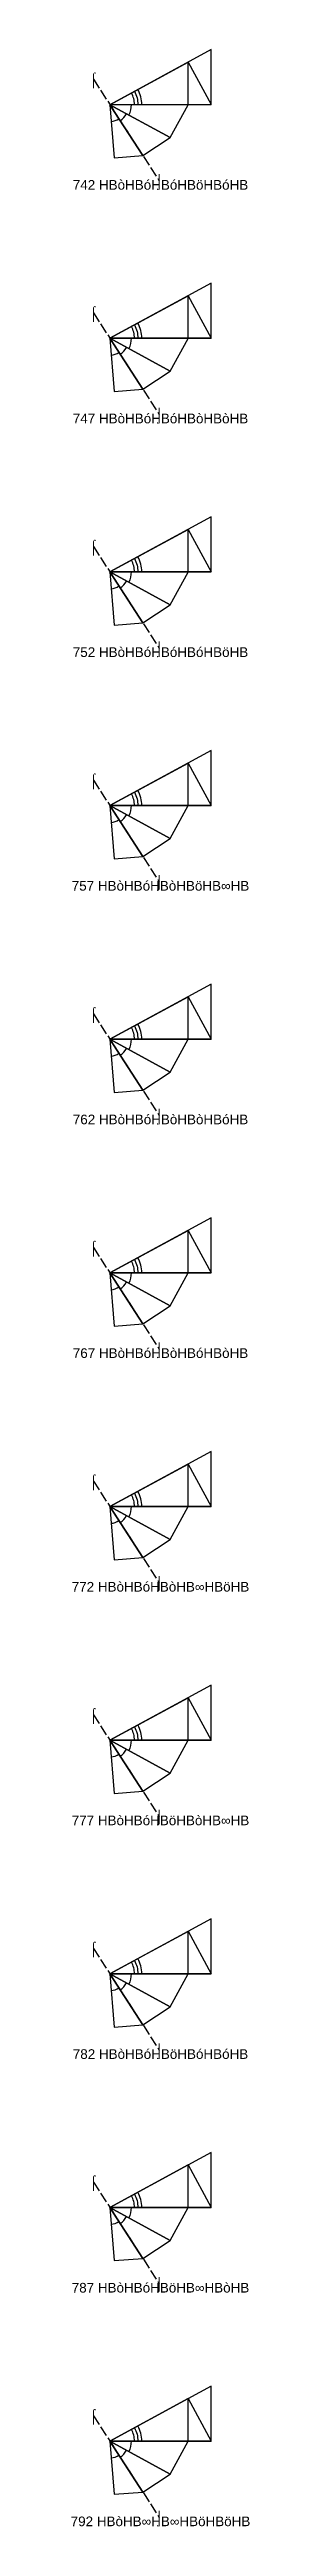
# Model space of a CAD drawing. Header units: millimetres. Extents: x 122552 to 1654769, y -10280102 to 62068.
# Drawn here: x 1103506 to 1123898, y -7229033 to -6946532 of the extents above; entities that cross this region are included whole.
import ezdxf
from ezdxf.enums import TextEntityAlignment as Align

# ---------------------------------------------------------------- set-up
doc = ezdxf.new("R2010")
doc.units = ezdxf.units.MM
doc.linetypes.add('ACAD_ISO02W100', pattern=[15, 12, -3])
for name, color, linetype in [('BASE', 170, 'Continuous'), ('HYPOTENUSE', 20, 'Continuous'), ('PERPENDICULAR', 90, 'Continuous'), ('Standard', 7, 'Continuous')]:
    doc.layers.add(name, color=color, linetype=linetype)
doc.styles.add('Arial', font='arial_0.ttf')

msp = doc.modelspace()

# ---------------------------------------------------------------- texts
at = {"style": 'Arial'}
for s, p in [('⌠', (1106025, -6949922)), ('⌡', (1113562, -6961517)), ('742 HBòHBóHBóHBöHBóHB', (1113703, -6961966)), ('⌠', (1106025, -6976571)), ('747 HBòHBóHBóHBòHBòHB', (1113703, -6988614)), ('⌡', (1113562, -6988166)), ('⌠', (1106025, -7003219)), ('⌡', (1113562, -7014814)), ('752 HBòHBóHBóHBóHBöHB', (1113703, -7015263)), ('⌠', (1106025, -7029868)), ('757 HBòHBóHBòHBöHB∞HB', (1113703, -7041912)), ('⌡', (1113562, -7041463)), ('⌠', (1106025, -7056517)), ('762 HBòHBóHBòHBòHBóHB', (1113703, -7068560)), ('⌡', (1113562, -7068112)), ('⌠', (1106025, -7083165)), ('767 HBòHBóHBòHBóHBòHB', (1113703, -7095209)), ('⌡', (1113562, -7094760)), ('⌠', (1106025, -7109814)), ('772 HBòHBóHBòHB∞HBöHB', (1113703, -7121858)), ('⌡', (1113562, -7121409)), ('⌠', (1106025, -7136463)), ('777 HBòHBóHBöHBòHB∞HB', (1113703, -7148506)), ('⌡', (1113562, -7148058)), ('⌠', (1106025, -7163111)), ('782 HBòHBóHBöHBóHBóHB', (1113703, -7175155)), ('⌡', (1113562, -7174706)), ('⌠', (1106025, -7189760)), ('⌡', (1113562, -7201355)), ('787 HBòHBóHBöHB∞HBòHB', (1113703, -7201804)), ('⌠', (1106025, -7216409)), ('792 HBòHB∞HB∞HBöHBöHB', (1113703, -7228452)), ('⌡', (1113562, -7228004))]:
    msp.add_text(s, height=1100, dxfattribs=at).set_placement(p, align=Align.MIDDLE_CENTER)

# ---------------------------------------------------------------- blocks, each defined once
blk = doc.blocks.new('fundamental_block_GT')
at = {"color": 4}
blk.add_arc((0, -2), 277, 359.9799, 28.4254, dxfattribs=at)
at = {"layer": 'BASE'}
blk.add_line((0, 0), (879, -7), dxfattribs=at)
at = {"layer": 'HYPOTENUSE'}
blk.add_line((883, 469), (0, 0), dxfattribs=at)
at = {"layer": 'PERPENDICULAR'}
blk.add_line((879, -7), (883, 469), dxfattribs=at)

# ---------------------------------------------------------------- linework, layer by layer
at = {"linetype": 'ACAD_ISO02W100', "ltscale": 100}
for p, q in [((1106025, -6949922), (1113562, -6961517)), ((1106025, -6976571), (1113562, -6988166)), ((1106025, -7003219), (1113562, -7014814)), ((1106025, -7029868), (1113562, -7041463)), ((1106025, -7056517), (1113562, -7068112)), ((1106025, -7083165), (1113562, -7094760)), ((1106025, -7109814), (1113562, -7121409)), ((1106025, -7136463), (1113562, -7148058)), ((1106025, -7163111), (1113562, -7174706)), ((1106025, -7189760), (1113562, -7201355)), ((1106025, -7216409), (1113562, -7228004))]:
    msp.add_line(p, q, dxfattribs=at)

# ---------------------------------------------------------------- block references
for p, xscale, yscale, zscale, rotation in [((1107909, -6952821), -11.58735412275403, 11.58735412275403, 11.58735412275403, 207.9999999999996), ((1107909, -6952821), 10.18429076373601, 10.18429076373601, 10.18429076373601, 0.4883327617926961), ((1107909, -6952821), 8.951118371073443, 8.951118371073443, 8.951118371073443, 332.0000000000003), ((1107909, -6952821), 7.867265571233528, 7.867265571233528, 7.867265571233528, 303.511667238214), ((1107909, -6952821), 6.914651890687836, 6.914651890687836, 6.914651890687836, 275.0233344764139), ((1107909, -6979469), -11.58735412275403, 11.58735412275403, 11.58735412275403, 207.9999999999996), ((1107909, -6979469), 10.18429076373601, 10.18429076373601, 10.18429076373601, 0.4883327617926961), ((1107909, -6979469), 7.867265571233528, 7.867265571233528, 7.867265571233528, 303.511667238214), ((1107909, -6979469), 8.951118371073443, 8.951118371073443, 8.951118371073443, 332.0000000000003), ((1107909, -6979469), 6.914651890687836, 6.914651890687836, 6.914651890687836, 275.0233344764139), ((1107909, -7006118), -11.58735412275403, 11.58735412275403, 11.58735412275403, 207.9999999999996), ((1107909, -7006118), 10.18429076373601, 10.18429076373601, 10.18429076373601, 0.4883327617926961), ((1107909, -7006118), 8.951118371073443, 8.951118371073443, 8.951118371073443, 332.0000000000003), ((1107909, -7006118), 6.914651890687836, 6.914651890687836, 6.914651890687836, 275.0233344764139), ((1107909, -7006118), 7.86726557123363, 7.86726557123363, 7.86726557123363, 303.5116672382145), ((1107909, -7032767), -11.58735412275403, 11.58735412275403, 11.58735412275403, 207.9999999999996), ((1107909, -7032767), 10.18429076373601, 10.18429076373601, 10.18429076373601, 0.4883327617926961), ((1107909, -7032767), 7.867265571233528, 7.867265571233528, 7.867265571233528, 303.511667238214), ((1107909, -7032767), 8.951118371073443, 8.951118371073443, 8.951118371073443, 332.0000000000003), ((1107909, -7032767), 6.914651890687836, 6.914651890687836, 6.914651890687836, 275.0233344764139), ((1107909, -7059415), -11.58735412275403, 11.58735412275403, 11.58735412275403, 207.9999999999996), ((1107909, -7059415), 10.18429076373601, 10.18429076373601, 10.18429076373601, 0.4883327617926961), ((1107909, -7059415), 8.951118371073443, 8.951118371073443, 8.951118371073443, 332.0000000000003), ((1107909, -7059415), 6.914651890687836, 6.914651890687836, 6.914651890687836, 275.0233344764139), ((1107909, -7059415), 7.867265571233528, 7.867265571233528, 7.867265571233528, 303.511667238214), ((1107909, -7086064), -11.58735412275403, 11.58735412275403, 11.58735412275403, 207.9999999999996), ((1107909, -7086064), 10.18429076373601, 10.18429076373601, 10.18429076373601, 0.4883327617926961), ((1107909, -7086064), 7.867265571233528, 7.867265571233528, 7.867265571233528, 303.511667238214), ((1107909, -7086064), 8.951118371073443, 8.951118371073443, 8.951118371073443, 332.0000000000003), ((1107909, -7086064), 6.914651890687836, 6.914651890687836, 6.914651890687836, 275.0233344764139), ((1107909, -7112713), -11.58735412275403, 11.58735412275403, 11.58735412275403, 207.9999999999996), ((1107909, -7112713), 10.18429076373601, 10.18429076373601, 10.18429076373601, 0.4883327617926961), ((1107909, -7112713), 8.951118371073443, 8.951118371073443, 8.951118371073443, 332.0000000000003), ((1107909, -7112713), 6.914651890687836, 6.914651890687836, 6.914651890687836, 275.0233344764139), ((1107909, -7112713), 7.86726557123363, 7.86726557123363, 7.86726557123363, 303.5116672382145), ((1107909, -7139361), -11.58735412275403, 11.58735412275403, 11.58735412275403, 207.9999999999996), ((1107909, -7139361), 10.18429076373601, 10.18429076373601, 10.18429076373601, 0.4883327617926961), ((1107909, -7139361), 8.951118371073562, 8.951118371073562, 8.951118371073562, 332.0000000000004), ((1107909, -7139361), 7.867265571233844, 7.867265571233844, 7.867265571233844, 303.5116672382134), ((1107909, -7139361), 6.914651890687836, 6.914651890687836, 6.914651890687836, 275.0233344764139), ((1107909, -7166010), -11.58735412275403, 11.58735412275403, 11.58735412275403, 207.9999999999996), ((1107909, -7166010), 10.18429076373601, 10.18429076373601, 10.18429076373601, 0.4883327617926961), ((1107909, -7166010), 7.867265571233844, 7.867265571233844, 7.867265571233844, 303.5116672382134), ((1107909, -7166010), 8.951118371073562, 8.951118371073562, 8.951118371073562, 332.0000000000004), ((1107909, -7166010), 6.914651890687836, 6.914651890687836, 6.914651890687836, 275.0233344764139), ((1107909, -7192659), -11.58735412275403, 11.58735412275403, 11.58735412275403, 207.9999999999996), ((1107909, -7192659), 10.18429076373601, 10.18429076373601, 10.18429076373601, 0.4883327617926961), ((1107909, -7192659), 8.951118371073562, 8.951118371073562, 8.951118371073562, 332.0000000000004), ((1107909, -7192659), 6.914651890687836, 6.914651890687836, 6.914651890687836, 275.0233344764139), ((1107909, -7192659), 7.867265571233844, 7.867265571233844, 7.867265571233844, 303.5116672382134), ((1107909, -7219307), -11.58735412275403, 11.58735412275403, 11.58735412275403, 207.9999999999996), ((1107909, -7219307), 10.18429076373601, 10.18429076373601, 10.18429076373601, 0.4883327617926961), ((1107909, -7219307), 7.867265571233827, 7.867265571233827, 7.867265571233827, 303.5116672382171), ((1107909, -7219307), 8.95111837107369, 8.95111837107369, 8.95111837107369, 332.0000000000033), ((1107909, -7219307), 6.914651890688089, 6.914651890688089, 6.914651890688089, 275.0233344764171)]:
    msp.add_blockref('fundamental_block_GT', p, dxfattribs=dict(xscale=xscale, yscale=yscale, zscale=zscale, rotation=rotation))
at = {"layer": 'Standard', "xscale": 13.18371388650824, "yscale": 13.18371388650824, "zscale": 13.18371388650824, "rotation": 0.4883327617913192}
for p in [(1107909, -6952821), (1107909, -6979469), (1107909, -7006118), (1107909, -7032767), (1107909, -7059415), (1107909, -7086064), (1107909, -7112713), (1107909, -7139361), (1107909, -7166010), (1107909, -7192659), (1107909, -7219307)]:
    msp.add_blockref('fundamental_block_GT', p, dxfattribs=at)

msp.set_redraw_order([(e.dxf.handle, doc.entitydb.next_handle()) for e in msp.query("TEXT MTEXT ATTDEF DIMENSION ARC_DIMENSION")])  # texts and dimensions are drawn at this point

doc.saveas('drawing.dxf')
